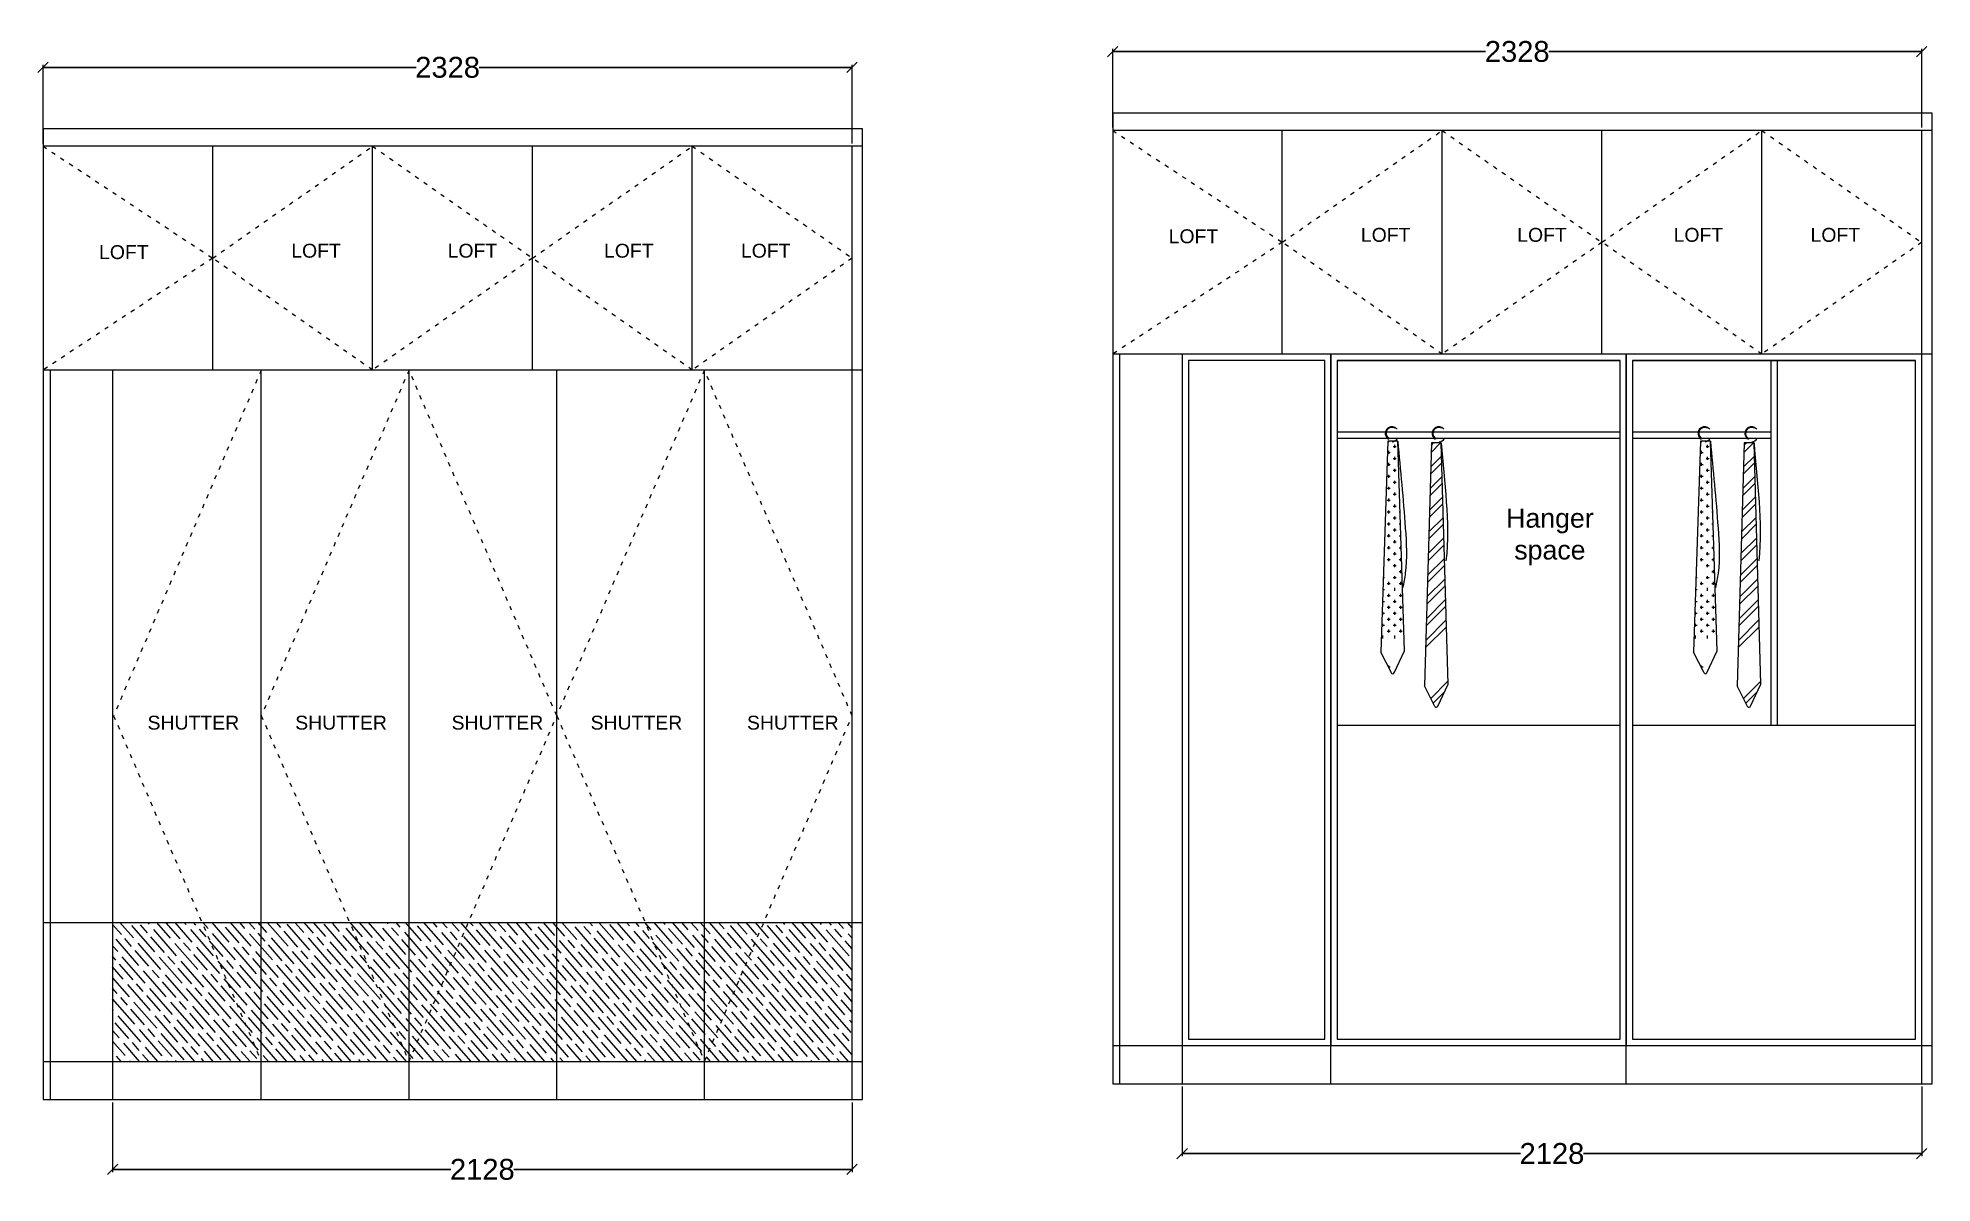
# Model space of a CAD drawing. Header units: millimetres. Extents: x 220712 to 1505573, y -354410 to 241923.
# Drawn here: x 331418 to 336869, y 90244 to 93540 of the extents above; entities that cross this region are included whole.
import ezdxf

# ---------------------------------------------------------------- set-up
doc = ezdxf.new("R2010")
doc.units = ezdxf.units.MM
doc.header["$MEASUREMENT"] = 0
doc.linetypes.add('ACAD_ISO03W100', pattern=[30, 12, -18])
doc.layers.add('Walls', color=253, linetype='Continuous')
doc.layers.add('Words', color=7, linetype='Continuous')
doc.styles.get("Standard").update_dxf_attribs({"font": 'arial.ttf'})
doc.dimstyles.get("Standard").update_dxf_attribs({"dimtxt": 60, "dimasz": 30, "dimexe": 7.75, "dimexo": 8.13, "dimgap": 0.63, "dimtad": 0, "dimtih": 1, "dimtoh": 1, "dimdec": 0, "dimzin": 0, "dimtxsty": 'Standard', "dimblk": 'OBLIQUE', "dimcen": 2.25, "dimclrd": 1, "dimclre": 1, "dimclrt": 1, "dimadec": 0, "dimazin": 0, "dimtfac": 1, "dimtdec": 0, "dimtofl": 0, "dimtmove": 0, "dimatfit": 3, "dimfxl": 1, "dimtolj": 1, "dimtzin": 0, "dimlwd": 30, "dimarcsym": 0})

msp = doc.modelspace()

# ---------------------------------------------------------------- texts
at = {"color": 159, "true_color": 0x22346e, "char_height": 40, "attachment_point": 1}
for insert in [(331594, 92943.4), (332147.1, 92947.4), (332597.1, 92947.4), (333047.1, 92947.4), (333441.1, 92947.4), (334672, 92989), (335225.1, 92993), (335675.1, 92993), (336125.1, 92993), (336519.1, 92993)]:
    msp.add_mtext_dynamic_manual_height_columns('LOFT', width=246.425, gutter_width=1213, heights=[0], dxfattribs=dict(at, insert=insert))
at = {"color": 7, "char_height": 40, "attachment_point": 1}
for insert in [(331733.5, 91589), (332158.5, 91589), (332608.5, 91589), (333008.5, 91589), (333458.5, 91589)]:
    msp.add_mtext_dynamic_manual_height_columns('SHUTTER', width=246.425, gutter_width=1213, heights=[0], dxfattribs=dict(at, insert=insert))
at = {"layer": 'Words', "color": 0, "insert": (335607, 92185.3), "char_height": 55, "attachment_point": 1}
msp.add_mtext_dynamic_manual_height_columns('\\pxqc;Hanger space  ', width=324.313, gutter_width=866.4, heights=[440.1], dxfattribs=at)

# ---------------------------------------------------------------- blocks, each defined once
blk = doc.blocks.new('_Oblique')
at = {"color": 0, "linetype": 'ByBlock', "lineweight": -2}
blk.add_line((-0.5, -0.5), (0.5, 0.5), dxfattribs=at)
blk = doc.blocks.new('*D2641')
at = {"layer": 'Defpoints', "color": 0, "lineweight": -2, "transparency": 16777216}
for p in [(331633, 90484), (333761, 90484), (333761, 90283)]:
    blk.add_point(p, dxfattribs=at)
at = {"layer": 'Walls', "color": 1, "lineweight": -2, "transparency": 16777216}
for p, q in [((331633, 90475.9), (331633, 90275.2)), ((333761, 90475.9), (333761, 90275.2))]:
    blk.add_line(p, q, dxfattribs=at)
at = {"layer": 'Walls', "color": 1, "lineweight": 30, "transparency": 16777216}
for p, q in [((331633, 90283), (332606.2, 90283)), ((333761, 90283), (332787.8, 90283))]:
    blk.add_line(p, q, dxfattribs=at)
at = {"layer": 'Walls', "color": 1, "lineweight": 30, "transparency": 16777216, "xscale": 30, "yscale": 30, "zscale": 30, "rotation": 180}
blk.add_blockref('_Oblique', (331633, 90283), dxfattribs=at)
at = {"layer": 'Walls', "color": 1, "lineweight": 30, "transparency": 16777216, "xscale": 30, "yscale": 30, "zscale": 30}
blk.add_blockref('_Oblique', (333761, 90283), dxfattribs=at)
at = {"layer": 'Walls', "color": 1, "lineweight": -2, "transparency": 16777216, "insert": (332697, 90283), "char_height": 60, "attachment_point": 5}
blk.add_mtext('\\A1;2128', dxfattribs=at)
blk = doc.blocks.new('*D2643')
at = {"layer": 'Defpoints', "color": 0, "lineweight": -2, "transparency": 16777216}
for p in [(331433, 93455), (331433, 93228), (333761, 93228)]:
    blk.add_point(p, dxfattribs=at)
at = {"layer": 'Walls', "color": 1, "lineweight": -2, "transparency": 16777216}
for p, q in [((331433, 93236.1), (331433, 93462.8)), ((333761, 93236.1), (333761, 93462.8))]:
    blk.add_line(p, q, dxfattribs=at)
at = {"layer": 'Walls', "color": 1, "lineweight": 30, "transparency": 16777216}
for p, q in [((331433, 93455), (332506.2, 93455)), ((333761, 93455), (332687.8, 93455))]:
    blk.add_line(p, q, dxfattribs=at)
at = {"layer": 'Walls', "color": 1, "lineweight": 30, "transparency": 16777216, "xscale": 30, "yscale": 30, "zscale": 30, "rotation": 180}
blk.add_blockref('_Oblique', (331433, 93455), dxfattribs=at)
at = {"layer": 'Walls', "color": 1, "lineweight": 30, "transparency": 16777216, "xscale": 30, "yscale": 30, "zscale": 30}
blk.add_blockref('_Oblique', (333761, 93455), dxfattribs=at)
at = {"layer": 'Walls', "color": 1, "lineweight": -2, "transparency": 16777216, "insert": (332597, 93455), "char_height": 60, "attachment_point": 5}
blk.add_mtext('\\A1;2328', dxfattribs=at)
blk = doc.blocks.new('*D2749')
at = {"layer": 'Defpoints', "color": 0, "lineweight": -2, "transparency": 16777216}
for p in [(334711, 90529.6), (336839, 90529.6), (336839, 90328.6)]:
    blk.add_point(p, dxfattribs=at)
at = {"layer": 'Walls', "color": 1, "lineweight": -2, "transparency": 16777216}
for p, q in [((334711, 90521.5), (334711, 90320.9)), ((336839, 90521.5), (336839, 90320.9))]:
    blk.add_line(p, q, dxfattribs=at)
at = {"layer": 'Walls', "color": 1, "lineweight": 30, "transparency": 16777216}
for p, q in [((334711, 90328.6), (335684.2, 90328.6)), ((336839, 90328.6), (335865.8, 90328.6))]:
    blk.add_line(p, q, dxfattribs=at)
at = {"layer": 'Walls', "color": 1, "lineweight": 30, "transparency": 16777216, "xscale": 30, "yscale": 30, "zscale": 30, "rotation": 180}
blk.add_blockref('_Oblique', (334711, 90328.6), dxfattribs=at)
at = {"layer": 'Walls', "color": 1, "lineweight": 30, "transparency": 16777216, "xscale": 30, "yscale": 30, "zscale": 30}
blk.add_blockref('_Oblique', (336839, 90328.6), dxfattribs=at)
at = {"layer": 'Walls', "color": 1, "lineweight": -2, "transparency": 16777216, "insert": (335775, 90328.6), "char_height": 60, "attachment_point": 5}
blk.add_mtext('\\A1;2128', dxfattribs=at)
blk = doc.blocks.new('*D2750')
at = {"layer": 'Defpoints', "color": 0, "lineweight": -2, "transparency": 16777216}
for p in [(334511, 93500.6), (334511, 93273.6), (336839, 93273.6)]:
    blk.add_point(p, dxfattribs=at)
at = {"layer": 'Walls', "color": 1, "lineweight": -2, "transparency": 16777216}
for p, q in [((334511, 93281.8), (334511, 93508.4)), ((336839, 93281.8), (336839, 93508.4))]:
    blk.add_line(p, q, dxfattribs=at)
at = {"layer": 'Walls', "color": 1, "lineweight": 30, "transparency": 16777216}
for p, q in [((334511, 93500.6), (335584.2, 93500.6)), ((336839, 93500.6), (335765.8, 93500.6))]:
    blk.add_line(p, q, dxfattribs=at)
at = {"layer": 'Walls', "color": 1, "lineweight": 30, "transparency": 16777216, "xscale": 30, "yscale": 30, "zscale": 30, "rotation": 180}
blk.add_blockref('_Oblique', (334511, 93500.6), dxfattribs=at)
at = {"layer": 'Walls', "color": 1, "lineweight": 30, "transparency": 16777216, "xscale": 30, "yscale": 30, "zscale": 30}
blk.add_blockref('_Oblique', (336839, 93500.6), dxfattribs=at)
at = {"layer": 'Walls', "color": 1, "lineweight": -2, "transparency": 16777216, "insert": (335675, 93500.6), "char_height": 60, "attachment_point": 5}
blk.add_mtext('\\A1;2328', dxfattribs=at)

# ---------------------------------------------------------------- dimensions: what is measured, and where the dimension line sits
at = {"layer": 'Walls', "color": 177, "lineweight": -2, "true_color": 0x293189}
for base, p1, p2, picture, middle in [((334511, 93500.6), (336839, 93273.6), (334511, 93273.6), '*D2750', (335675, 93500.6)), ((331433, 93455), (333761, 93228), (331433, 93228), '*D2643', (332597, 93455)), ((336839, 90328.6), (334711, 90529.6), (336839, 90529.6), '*D2749', (335775, 90328.6)), ((333761, 90283), (331633, 90484), (333761, 90484), '*D2641', (332697, 90283))]:
    dim = msp.add_linear_dim(base=base, p1=p1, p2=p2, dimstyle='Standard', dxfattribs=at)
    dim.commit()
    dim.dimension.update_dxf_attribs({"geometry": picture, "text_midpoint": middle})

# ---------------------------------------------------------------- hatches: boundary and pattern name
at = {"layer": 'Walls', "lineweight": -2, "true_color": 0x8a3e0f, "transparency": 33554618}
h = msp.add_hatch(dxfattribs=at)
h.set_pattern_fill('GOST_WOOD', color=36, scale=10, angle=41)
h.set_pattern_definition([(131, (0, 0), (45.282575, 39.363542), [100, -20]), (131, (28.215, -1.973), (45.282575, 39.363542), [60, -15, 30, -15]), (131, (62.99, -11.493), (45.282575, 39.363542), [100, -20])])
h.paths.add_polyline_path([(331890.1, 90994), (331633, 90994), (331633, 90594), (332061, 90594)])
h.paths.add_polyline_path([(332061, 90994), (331890.1, 90994), (332061, 90594)], flags=17)
h.paths.add_polyline_path([(332315.1, 90994), (332061, 90994), (332061, 90594), (332486, 90594)])
h.paths.add_polyline_path([(332486, 90994), (332315.1, 90994), (332486, 90594)], flags=17)
h.paths.add_polyline_path([(332656.9, 90994), (332486, 90994), (332486, 90594)], flags=17)
h.paths.add_polyline_path([(332911, 90994), (332656.9, 90994), (332486, 90594), (332911, 90594)])
h.paths.add_polyline_path([(333165.1, 90994), (332911, 90994), (332911, 90594), (333336, 90594)])
h.paths.add_polyline_path([(333336, 90994), (333165.1, 90994), (333336, 90594)], flags=17)
h.paths.add_polyline_path([(333506.9, 90994), (333336, 90994), (333336, 90594)], flags=17)
h.paths.add_polyline_path([(333761, 90994), (333506.9, 90994), (333336, 90594), (333761, 90594)])

# ---------------------------------------------------------------- linework, layer by layer
at = {"color": 18, "true_color": 0x000000}
for p, q in [((335302.8, 92378.9), (335282.7, 91771.5)), ((335301.8, 92346.8), (335309.8, 92346.8)), ((335331.1, 92378.9), (335302.8, 92378.9)), ((335305.5, 92376.8), (335305.5, 92378.9)), ((335305.5, 92342.5), (335305.5, 92351.1)), ((335318.4, 92364), (335327, 92364)), ((335322.7, 92359.7), (335322.7, 92368.2)), ((335350.6, 91775.9), (335331.1, 92378.9)), ((335428.2, 92374.1), (335408, 91675.4)), ((335427.4, 92346.8), (335454.7, 92374.1)), ((335428, 92367.6), (335434.5, 92374.1)), ((335456.5, 92374.1), (335428.2, 92374.1)), ((335476, 91679.8), (335456.5, 92374.1)), ((336202.8, 92378.9), (336182.7, 91771.5)), ((336201.8, 92346.8), (336209.8, 92346.8)), ((336231.1, 92378.9), (336202.8, 92378.9)), ((336205.5, 92376.8), (336205.5, 92378.9)), ((336205.5, 92342.5), (336205.5, 92351.1)), ((336218.4, 92364), (336227, 92364)), ((336222.7, 92359.7), (336222.7, 92368.2)), ((336250.6, 91775.9), (336231.1, 92378.9)), ((336328.2, 92374.1), (336308, 91675.4)), ((336327.4, 92346.8), (336354.7, 92374.1)), ((336328, 92367.6), (336334.5, 92374.1)), ((336356.5, 92374.1), (336328.2, 92374.1)), ((336376, 91679.8), (336356.5, 92374.1)), ((335301.2, 92312.5), (335309.8, 92312.5)), ((335305.5, 92308.2), (335305.5, 92316.8)), ((335318.4, 92329.7), (335327, 92329.7)), ((335318.4, 92295.4), (335327, 92295.4)), ((335322.7, 92325.4), (335322.7, 92334)), ((335322.7, 92291.1), (335322.7, 92299.7)), ((335425.6, 92284.4), (335458.1, 92316.9)), ((335426.2, 92305.2), (335457.5, 92336.5)), ((336201.2, 92312.5), (336209.8, 92312.5)), ((336205.5, 92308.2), (336205.5, 92316.8)), ((336218.4, 92329.7), (336227, 92329.7)), ((336218.4, 92295.4), (336227, 92295.4)), ((336222.7, 92325.4), (336222.7, 92334)), ((336222.7, 92291.1), (336222.7, 92299.7)), ((336325.6, 92284.4), (336358.1, 92316.9)), ((336326.2, 92305.2), (336357.5, 92336.5)), ((335301.2, 92278.2), (335309.8, 92278.2)), ((335301.2, 92243.9), (335309.8, 92243.9)), ((335305.5, 92273.9), (335305.5, 92282.5)), ((335305.5, 92239.7), (335305.5, 92248.2)), ((335318.4, 92261.1), (335327, 92261.1)), ((335322.7, 92256.8), (335322.7, 92265.4)), ((335322.7, 92222.5), (335322.7, 92231.1)), ((335423.8, 92222), (335459.7, 92257.9)), ((335424.4, 92242.8), (335459.2, 92277.6)), ((336201.2, 92278.2), (336209.8, 92278.2)), ((336201.2, 92243.9), (336209.8, 92243.9)), ((336205.5, 92273.9), (336205.5, 92282.5)), ((336205.5, 92239.7), (336205.5, 92248.2)), ((336218.4, 92261.1), (336227, 92261.1)), ((336222.7, 92256.8), (336222.7, 92265.4)), ((336222.7, 92222.5), (336222.7, 92231.1)), ((336323.8, 92222), (336359.7, 92257.9)), ((336324.4, 92242.8), (336359.2, 92277.6)), ((335301.2, 92209.7), (335309.8, 92209.7)), ((335305.5, 92205.4), (335305.5, 92213.9)), ((335305.5, 92171.1), (335305.5, 92179.7)), ((335318.4, 92226.8), (335327, 92226.8)), ((335318.4, 92192.5), (335327, 92192.5)), ((335322.7, 92188.2), (335322.7, 92196.8)), ((335335.5, 92209.7), (335336.6, 92209.7)), ((335422, 92159.5), (335461.4, 92199)), ((335422.6, 92180.3), (335460.9, 92218.6)), ((336201.2, 92209.7), (336209.8, 92209.7)), ((336205.5, 92205.4), (336205.5, 92213.9)), ((336205.5, 92171.1), (336205.5, 92179.7)), ((336218.4, 92226.8), (336227, 92226.8)), ((336218.4, 92192.5), (336227, 92192.5)), ((336222.7, 92188.2), (336222.7, 92196.8)), ((336235.5, 92209.7), (336236.6, 92209.7)), ((336322, 92159.5), (336361.4, 92199)), ((336322.6, 92180.3), (336360.9, 92218.6)), ((335301.2, 92175.4), (335309.8, 92175.4)), ((335301.2, 92141.1), (335309.8, 92141.1)), ((335305.5, 92136.8), (335305.5, 92145.4)), ((335318.4, 92158.2), (335327, 92158.2)), ((335318.4, 92123.9), (335327, 92123.9)), ((335322.7, 92153.9), (335322.7, 92162.5)), ((335322.7, 92119.6), (335322.7, 92128.2)), ((335335.5, 92175.4), (335337.7, 92175.4)), ((335335.5, 92141.1), (335338.8, 92141.1)), ((335420.2, 92097.1), (335463.1, 92140)), ((335420.8, 92117.9), (335462.5, 92159.7)), ((336201.2, 92175.4), (336209.8, 92175.4)), ((336201.2, 92141.1), (336209.8, 92141.1)), ((336205.5, 92136.8), (336205.5, 92145.4)), ((336218.4, 92158.2), (336227, 92158.2)), ((336218.4, 92123.9), (336227, 92123.9)), ((336222.7, 92153.9), (336222.7, 92162.5)), ((336222.7, 92119.6), (336222.7, 92128.2)), ((336235.5, 92175.4), (336237.7, 92175.4)), ((336235.5, 92141.1), (336238.8, 92141.1)), ((336320.2, 92097.1), (336363.1, 92140)), ((336320.8, 92117.9), (336362.5, 92159.7)), ((335301.2, 92106.8), (335309.8, 92106.8)), ((335301.2, 92072.5), (335309.8, 92072.5)), ((335305.5, 92102.5), (335305.5, 92111.1)), ((335305.5, 92068.2), (335305.5, 92076.8)), ((335318.4, 92089.6), (335327, 92089.6)), ((335322.7, 92085.4), (335322.7, 92093.9)), ((335335.5, 92106.8), (335339.9, 92106.8)), ((335335.5, 92072.5), (335341, 92072.5)), ((335339.8, 92102.5), (335339.8, 92110.4)), ((335339.8, 92068.2), (335339.8, 92076.8)), ((335418.4, 92034.7), (335464.7, 92081)), ((335419, 92055.5), (335464.2, 92100.7)), ((336201.2, 92106.8), (336209.8, 92106.8)), ((336201.2, 92072.5), (336209.8, 92072.5)), ((336205.5, 92102.5), (336205.5, 92111.1)), ((336205.5, 92068.2), (336205.5, 92076.8)), ((336218.4, 92089.6), (336227, 92089.6)), ((336222.7, 92085.4), (336222.7, 92093.9)), ((336235.5, 92106.8), (336239.9, 92106.8)), ((336235.5, 92072.5), (336241, 92072.5)), ((336239.8, 92102.5), (336239.8, 92110.4)), ((336239.8, 92068.2), (336239.8, 92076.8)), ((336318.4, 92034.7), (336364.7, 92081)), ((336319, 92055.5), (336364.2, 92100.7)), ((335290.9, 92021.1), (335292.7, 92021.1)), ((335292.1, 92055.3), (335292.7, 92055.3)), ((335301.2, 92038.2), (335309.8, 92038.2)), ((335305.5, 92033.9), (335305.5, 92042.5)), ((335318.4, 92055.3), (335327, 92055.3)), ((335318.4, 92021.1), (335327, 92021.1)), ((335322.7, 92051.1), (335322.7, 92059.6)), ((335322.7, 92016.8), (335322.7, 92025.3)), ((335335.5, 92038.2), (335342.2, 92038.2)), ((335339.8, 92033.9), (335339.8, 92042.5)), ((335416.6, 91972.3), (335466.4, 92022.1)), ((335417.2, 91993.1), (335465.8, 92041.7)), ((336190.9, 92021.1), (336192.7, 92021.1)), ((336192.1, 92055.3), (336192.7, 92055.3)), ((336201.2, 92038.2), (336209.8, 92038.2)), ((336205.5, 92033.9), (336205.5, 92042.5)), ((336218.4, 92055.3), (336227, 92055.3)), ((336218.4, 92021.1), (336227, 92021.1)), ((336222.7, 92051.1), (336222.7, 92059.6)), ((336222.7, 92016.8), (336222.7, 92025.3)), ((336235.5, 92038.2), (336242.2, 92038.2)), ((336239.8, 92033.9), (336239.8, 92042.5)), ((336316.6, 91972.3), (336366.4, 92022.1)), ((336317.2, 91993.1), (336365.8, 92041.7)), ((335289.8, 91986.8), (335292.7, 91986.8)), ((335301.2, 91969.6), (335309.8, 91969.6)), ((335305.5, 91965.3), (335305.5, 91973.9)), ((335318.4, 91986.8), (335327, 91986.8)), ((335322.7, 91982.5), (335322.7, 91991.1)), ((335335.5, 92003.9), (335343.3, 92003.9)), ((335335.5, 91969.6), (335344.1, 91969.6)), ((335339.8, 91999.6), (335339.8, 92008.2)), ((335339.8, 91965.3), (335339.8, 91973.9)), ((335414.8, 91909.9), (335468, 91963.1)), ((335415.4, 91930.7), (335467.5, 91982.8)), ((336189.8, 91986.8), (336192.7, 91986.8)), ((336201.2, 91969.6), (336209.8, 91969.6)), ((336205.5, 91965.3), (336205.5, 91973.9)), ((336218.4, 91986.8), (336227, 91986.8)), ((336222.7, 91982.5), (336222.7, 91991.1)), ((336235.5, 92003.9), (336243.3, 92003.9)), ((336235.5, 91969.6), (336244.1, 91969.6)), ((336239.8, 91999.6), (336239.8, 92008.2)), ((336239.8, 91965.3), (336239.8, 91973.9)), ((336314.8, 91909.9), (336368, 91963.1)), ((336315.4, 91930.7), (336367.5, 91982.8)), ((335287.5, 91918.2), (335292.7, 91918.2)), ((335288.4, 91913.9), (335288.4, 91922.5)), ((335288.7, 91952.5), (335292.7, 91952.5)), ((335301.2, 91935.3), (335309.8, 91935.3)), ((335305.5, 91931), (335305.5, 91939.6)), ((335305.5, 91896.8), (335305.5, 91905.3)), ((335318.4, 91918.2), (335327, 91918.2)), ((335322.7, 91948.2), (335322.7, 91956.8)), ((335322.7, 91913.9), (335322.7, 91922.5)), ((335335.5, 91935.3), (335344.1, 91935.3)), ((335339.8, 91931), (335339.8, 91939.6)), ((335339.8, 91896.8), (335339.8, 91905.3)), ((335413, 91847.4), (335469.7, 91904.2)), ((335413.6, 91868.2), (335469.1, 91923.8)), ((336187.5, 91918.2), (336192.7, 91918.2)), ((336188.4, 91913.9), (336188.4, 91922.5)), ((336188.7, 91952.5), (336192.7, 91952.5)), ((336201.2, 91935.3), (336209.8, 91935.3)), ((336205.5, 91931), (336205.5, 91939.6)), ((336205.5, 91896.8), (336205.5, 91905.3)), ((336218.4, 91918.2), (336227, 91918.2)), ((336222.7, 91948.2), (336222.7, 91956.8)), ((336222.7, 91913.9), (336222.7, 91922.5)), ((336235.5, 91935.3), (336244.1, 91935.3)), ((336239.8, 91931), (336239.8, 91939.6)), ((336239.8, 91896.8), (336239.8, 91905.3)), ((336313, 91847.4), (336369.7, 91904.2)), ((336313.6, 91868.2), (336369.1, 91923.8)), ((335285.2, 91849.6), (335292.7, 91849.6)), ((335286.4, 91883.9), (335292.7, 91883.9)), ((335288.4, 91879.6), (335288.4, 91888.2)), ((335288.4, 91845.3), (335288.4, 91853.9)), ((335301.2, 91901), (335309.8, 91901)), ((335301.2, 91866.8), (335309.8, 91866.8)), ((335305.5, 91862.5), (335305.5, 91871)), ((335318.4, 91883.9), (335327, 91883.9)), ((335318.4, 91849.6), (335327, 91849.6)), ((335322.7, 91879.6), (335322.7, 91888.2)), ((335322.7, 91845.3), (335322.7, 91853.9)), ((335335.5, 91901), (335344.1, 91901)), ((335335.5, 91866.8), (335344.1, 91866.8)), ((335339.8, 91862.5), (335339.8, 91871)), ((335411.8, 91805.8), (335470.8, 91864.9)), ((336185.2, 91849.6), (336192.7, 91849.6)), ((336186.4, 91883.9), (336192.7, 91883.9)), ((336188.4, 91879.6), (336188.4, 91888.2)), ((336188.4, 91845.3), (336188.4, 91853.9)), ((336201.2, 91901), (336209.8, 91901)), ((336201.2, 91866.8), (336209.8, 91866.8)), ((336205.5, 91862.5), (336205.5, 91871)), ((336218.4, 91883.9), (336227, 91883.9)), ((336218.4, 91849.6), (336227, 91849.6)), ((336222.7, 91879.6), (336222.7, 91888.2)), ((336222.7, 91845.3), (336222.7, 91853.9)), ((336235.5, 91901), (336244.1, 91901)), ((336235.5, 91866.8), (336244.1, 91866.8)), ((336239.8, 91862.5), (336239.8, 91871)), ((336311.8, 91805.8), (336370.8, 91864.9)), ((335288.4, 91811), (335288.4, 91819.6)), ((335301.2, 91832.5), (335309.8, 91832.5)), ((335305.5, 91828.2), (335305.5, 91836.8)), ((335322.7, 91811), (335322.7, 91819.6)), ((335335.5, 91832.5), (335344.1, 91832.5)), ((335339.8, 91828.2), (335339.8, 91836.8)), ((335411.2, 91785), (335471.3, 91845.2)), ((336188.4, 91811), (336188.4, 91819.6)), ((336201.2, 91832.5), (336209.8, 91832.5)), ((336205.5, 91828.2), (336205.5, 91836.8)), ((336222.7, 91811), (336222.7, 91819.6)), ((336235.5, 91832.5), (336244.1, 91832.5)), ((336239.8, 91828.2), (336239.8, 91836.8)), ((336311.2, 91785), (336371.3, 91845.2)), ((335312.8, 91712.1), (335282.7, 91771.5)), ((335320.9, 91712.2), (335350.6, 91775.9)), ((336212.8, 91712.1), (336182.7, 91771.5)), ((336220.9, 91712.2), (336250.6, 91775.9)), ((335303.9, 91729.6), (335309.8, 91729.6)), ((335305.5, 91726.4), (335305.5, 91733.9)), ((335318.4, 91712.4), (335321, 91712.4)), ((335322.7, 91716), (335322.7, 91716.7)), ((335426.6, 91638.8), (335475.8, 91688)), ((336203.9, 91729.6), (336209.8, 91729.6)), ((336205.5, 91726.4), (336205.5, 91733.9)), ((336218.4, 91712.4), (336221, 91712.4)), ((336222.7, 91716), (336222.7, 91716.7)), ((336326.6, 91638.8), (336375.8, 91688)), ((335438.2, 91615.5), (335408, 91675.4)), ((335433.4, 91625.4), (335465.7, 91657.7)), ((335446.2, 91616.1), (335476, 91679.8)), ((336338.2, 91615.5), (336308, 91675.4)), ((336333.4, 91625.4), (336365.7, 91657.7)), ((336346.2, 91616.1), (336376, 91679.8))]:
    msp.add_line(p, q, dxfattribs=at)
for centre in [(335304, 92386.8), (335438.9, 92386.8), (336204, 92386.8), (336338.9, 92386.8)]:
    msp.add_circle(centre, 1.99, dxfattribs=at)
for centre, radius, start, end in [((335314.2, 92401.9), 18.9, 58.8889, 230.4094), ((335314.2, 92401.9), 16.8, 58.8889, 230.4094), ((335312.5, 92399.2), 22, 40.831, 58.8889), ((335449.1, 92401.9), 18.9, 58.8889, 230.4094), ((335449.1, 92401.9), 16.8, 58.8889, 230.4094), ((335447.5, 92399.2), 22, 40.831, 58.8889), ((336214.2, 92401.9), 18.9, 58.8889, 230.4094), ((336214.2, 92401.9), 16.8, 58.8889, 230.4094), ((336212.5, 92399.2), 22, 40.831, 58.8889), ((336349.1, 92401.9), 18.9, 58.8889, 230.4094), ((336349.1, 92401.9), 16.8, 58.8889, 230.4094), ((336347.5, 92399.2), 22, 40.831, 58.8889), ((335312.5, 92399.2), 22, 278.1438, 325.0188), ((335447.5, 92399.2), 22, 278.1438, 325.0188), ((336212.5, 92399.2), 22, 278.1438, 325.0188), ((336347.5, 92399.2), 22, 278.1438, 325.0188), ((335316.8, 91714.1), 4.5, 206.9159, 334.9388), ((336216.8, 91714.1), 4.5, 206.9159, 334.9388), ((335442.1, 91617.8), 4.54, 207.2494, 343.2419), ((336342.1, 91617.8), 4.54, 207.2494, 343.2419)]:
    msp.add_arc(centre, radius, start, end, dxfattribs=at)
for points in [[(335331.1, 92378.9), (335353, 92129.2), (335353, 91999.3), (335345.3, 91957.3)], [(336231.1, 92378.9), (336253, 92129.2), (336253, 91999.3), (336245.3, 91957.3)]]:
    msp.add_spline(points, degree=3, dxfattribs=at)
for points in [[(335456.5, 92374.1), (335463.6, 92261.4), (335483.4, 92148.6), (335470, 92034.8)], [(336356.5, 92374.1), (336363.6, 92261.4), (336383.4, 92148.6), (336370, 92034.8)]]:
    msp.add_open_spline(points, degree=3, dxfattribs=at)
at = {"layer": 'Walls', "color": 177, "lineweight": -2, "true_color": 0x293189}
for p, q in [((336869, 93323.6), (334511, 93323.6)), ((334511, 93323.6), (334511, 92629.6)), ((336869, 92629.6), (336869, 93323.6)), ((333791, 93278), (331433, 93278)), ((331433, 93278), (331433, 92584)), ((333791, 92584), (333791, 93278)), ((336869, 93273.6), (334511, 93273.6)), ((334999, 92629.6), (334999, 93273.6)), ((335459, 92629.6), (335459, 93273.6)), ((335919, 92629.6), (335919, 93273.6)), ((336379, 92629.6), (336379, 93273.6)), ((336839, 92629.6), (336839, 93273.6)), ((333791, 93228), (331433, 93228)), ((331921, 92584), (331921, 93228)), ((332381, 92584), (332381, 93228)), ((332841, 92584), (332841, 93228)), ((333301, 92584), (333301, 93228)), ((333761, 92584), (333761, 93228)), ((336869, 92629.6), (334511, 92629.6)), ((334511, 92629.6), (334511, 90529.6)), ((334531, 92629.6), (334531, 90529.6)), ((334711, 92629.6), (334711, 90529.6)), ((335139, 90529.6), (335139, 92629.6)), ((335989, 90529.6), (335989, 92629.6)), ((336839, 90529.6), (336839, 92629.6)), ((336869, 90529.6), (336869, 92629.6)), ((333791, 92584), (331433, 92584)), ((331433, 92584), (331433, 90484)), ((331453, 92584), (331453, 90484)), ((331633, 92584), (331633, 90484)), ((332061, 90484), (332061, 92584)), ((332486, 90484), (332486, 92584)), ((332911, 90484), (332911, 92584)), ((333336, 90484), (333336, 92584)), ((333761, 90484), (333761, 92584)), ((333791, 90484), (333791, 92584)), ((335157, 92611.6), (335971, 92611.6)), ((336007, 92611.6), (336821, 92611.6)), ((336405, 92611.6), (336405, 91561.6)), ((336821, 92611.6), (336414, 92611.6)), ((336423, 92611.6), (336423, 91561.6)), ((335157, 91561.6), (335971, 91561.6)), ((336007, 91561.6), (336821, 91561.6)), ((331433, 90994), (333791, 90994)), ((334511, 90639.6), (336869, 90639.6)), ((331433, 90594), (333791, 90594)), ((334511, 90529.6), (336869, 90529.6)), ((331433, 90484), (333791, 90484))]:
    msp.add_line(p, q, dxfattribs=at)
at = {"layer": 'Walls', "color": 9, "linetype": 'ACAD_ISO03W100', "lineweight": -2, "true_color": 0xc7c8ca}
for p, q in [((334511, 93273.6), (334999, 92951.6)), ((334999, 92951.6), (335459, 93273.6)), ((335459, 93273.6), (335919, 92951.6)), ((335919, 92951.6), (336379, 93273.6)), ((336379, 93273.6), (336839, 92951.6)), ((331433, 93228), (331921, 92906)), ((331921, 92906), (332381, 93228)), ((332381, 93228), (332841, 92906)), ((332841, 92906), (333301, 93228)), ((333301, 93228), (333761, 92906)), ((334999, 92951.6), (334511, 92629.6)), ((335459, 92629.6), (334999, 92951.6)), ((335919, 92951.6), (335459, 92629.6)), ((336379, 92629.6), (335919, 92951.6)), ((336839, 92951.6), (336379, 92629.6)), ((331921, 92906), (331433, 92584)), ((332381, 92584), (331921, 92906)), ((332841, 92906), (332381, 92584)), ((333301, 92584), (332841, 92906)), ((333761, 92906), (333301, 92584)), ((332061, 92584), (331636, 91589)), ((332486, 92584), (332061, 91589)), ((332911, 91589), (332486, 92584)), ((333336, 92584), (332911, 91589)), ((333761, 91589), (333336, 92584)), ((331636, 91589), (332061, 90594)), ((332061, 91589), (332486, 90594)), ((332486, 90594), (332911, 91589)), ((332911, 91589), (333336, 90594)), ((333336, 90594), (333761, 91589))]:
    msp.add_line(p, q, dxfattribs=at)
at = {"layer": 'Walls', "color": 18, "true_color": 0x000000}
for p, q in [((335157, 92406.5), (335971, 92406.5)), ((336007, 92406.5), (336405, 92406.5)), ((335971, 92386.5), (335157, 92386.5)), ((336405, 92386.5), (336007, 92386.5))]:
    msp.add_line(p, q, dxfattribs=at)
at = {"layer": 'Walls', "color": 177, "lineweight": -2, "true_color": 0x293189}
for points in [[(335139, 92629.6), (334711, 92629.6), (334711, 90639.6), (335139, 90639.6)], [(335139, 90639.6), (335989, 90639.6), (335989, 92629.6), (335139, 92629.6)], [(336839, 92629.6), (335989, 92629.6), (335989, 90639.6), (336839, 90639.6)], [(335121, 92611.6), (334729, 92611.6), (334729, 90657.6), (335121, 90657.6)], [(335157, 90657.6), (335971, 90657.6), (335971, 92611.6), (335157, 92611.6)], [(336821, 92611.6), (336007, 92611.6), (336007, 90657.6), (336821, 90657.6)]]:
    msp.add_lwpolyline(points, close=True, dxfattribs=at)

msp.set_redraw_order([(e.dxf.handle, doc.entitydb.next_handle()) for e in msp.query("TEXT MTEXT ATTDEF DIMENSION ARC_DIMENSION")])  # texts and dimensions are drawn at this point

doc.saveas('drawing.dxf')
